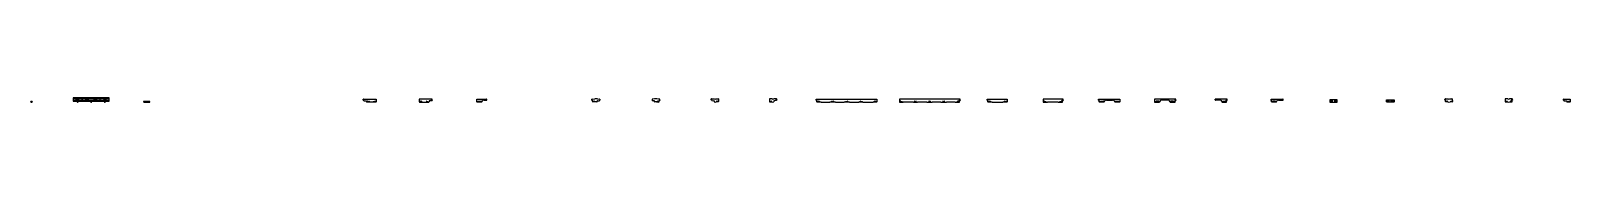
# Model space of a CAD drawing. Header units: inches. Extents: x -1146 to 223752, y 26431 to 27942.
# Drawn here: x 57522 to 108681, y 26611 to 26746 of the extents above; entities that cross this region are included whole.
import ezdxf

# ---------------------------------------------------------------- set-up
doc = ezdxf.new("R2010")
doc.units = ezdxf.units.IN
doc.header["$LTSCALE"] = 0.194989
doc.linetypes.add('CENTER', pattern=[50.8, 31.75, -6.35, 6.35, -6.35])
doc.layers.add('可见 (ISO)', color=7, linetype='Continuous', lineweight=25)
doc.layers.add('折弯线', color=1, linetype='CENTER')

msp = doc.modelspace()

# ---------------------------------------------------------------- linework, layer by layer
at = {"layer": '可见 (ISO)'}
for p, q in [((68573, 26671), (68573, 26706)), ((68578, 26711), (68592, 26711)), ((68592, 26666), (68578, 26666)), ((68593, 26711), (68592, 26711)), ((68592, 26666), (68593, 26666)), ((68593, 26711), (68998, 26711)), ((68593, 26666), (68594, 26666)), ((68593, 26655), (68593, 26665)), ((68594, 26665), (68593, 26665)), ((68594, 26666), (68594, 26665)), ((68598, 26650), (68676, 26650)), ((68681, 26645), (68681, 26616)), ((68998, 26611), (68686, 26611)), ((68716, 26631), (68716, 26636)), ((68725, 26636), (68725, 26631)), ((68756, 26631), (68756, 26636)), ((68765, 26636), (68765, 26631)), ((68918, 26631), (68918, 26636)), ((68927, 26636), (68927, 26631)), ((68958, 26631), (68958, 26636)), ((68967, 26636), (68967, 26631)), ((69003, 26706), (69003, 26616)), ((70434, 26706), (70434, 26616)), ((70843, 26711), (70439, 26711)), ((70439, 26611), (70751, 26611)), ((70469, 26636), (70469, 26631)), ((70478, 26631), (70478, 26636)), ((70509, 26636), (70509, 26631)), ((70518, 26631), (70518, 26636)), ((70671, 26636), (70671, 26631)), ((70680, 26631), (70680, 26636)), ((70711, 26636), (70711, 26631)), ((70720, 26631), (70720, 26636)), ((70756, 26645), (70756, 26616)), ((70839, 26650), (70761, 26650)), ((70843, 26711), (70844, 26711)), ((70843, 26666), (70843, 26666)), ((70843, 26666), (70843, 26665)), ((70844, 26666), (70843, 26666)), ((70843, 26665), (70844, 26665)), ((70859, 26711), (70844, 26711)), ((70844, 26666), (70859, 26666)), ((70844, 26655), (70844, 26665)), ((70864, 26671), (70864, 26706)), ((72345, 26616), (72345, 26706)), ((72350, 26711), (72654, 26711)), ((72512, 26611), (72350, 26611)), ((72405, 26638), (72485, 26638)), ((72485, 26628), (72405, 26628)), ((72516, 26614), (72535, 26653)), ((72591, 26675), (72654, 26675)), ((72654, 26711), (72655, 26711)), ((72654, 26675), (72655, 26675)), ((72655, 26711), (72669, 26711)), ((72655, 26675), (72669, 26675)), ((72670, 26711), (72669, 26711)), ((72669, 26675), (72670, 26675)), ((72675, 26680), (72675, 26706)), ((76171, 26668), (76168, 26703)), ((76173, 26709), (76187, 26710)), ((76191, 26665), (76177, 26664)), ((76188, 26710), (76187, 26710)), ((76188, 26710), (76267, 26717)), ((76191, 26665), (76192, 26665)), ((76192, 26665), (76193, 26665)), ((76196, 26615), (76192, 26664)), ((76193, 26664), (76192, 26664)), ((76193, 26665), (76193, 26664)), ((76276, 26617), (76201, 26611)), ((76210, 26632), (76210, 26637)), ((76219, 26637), (76219, 26632)), ((76250, 26635), (76250, 26640)), ((76259, 26641), (76259, 26636)), ((76342, 26622), (76345, 26651)), ((76350, 26656), (76420, 26650)), ((76351, 26717), (76425, 26710)), ((76430, 26705), (76426, 26654)), ((78167, 26705), (78171, 26654)), ((78246, 26717), (78171, 26710)), ((78246, 26656), (78176, 26650)), ((78254, 26622), (78252, 26651)), ((78320, 26617), (78395, 26611)), ((78408, 26710), (78329, 26717)), ((78338, 26641), (78337, 26636)), ((78346, 26635), (78347, 26640)), ((78378, 26637), (78377, 26632)), ((78386, 26632), (78387, 26637)), ((78400, 26615), (78405, 26664)), ((78404, 26665), (78404, 26665)), ((78404, 26665), (78404, 26664)), ((78405, 26665), (78404, 26665)), ((78404, 26664), (78405, 26664)), ((78405, 26665), (78420, 26664)), ((78408, 26710), (78409, 26710)), ((78424, 26709), (78409, 26710)), ((78425, 26668), (78428, 26703)), ((80133, 26681), (80136, 26716)), ((80152, 26674), (80137, 26675)), ((80141, 26720), (80156, 26719)), ((80151, 26663), (80152, 26673)), ((80152, 26674), (80153, 26674)), ((80153, 26673), (80152, 26673)), ((80153, 26674), (80153, 26674)), ((80153, 26674), (80153, 26673)), ((80157, 26719), (80156, 26719)), ((80156, 26658), (80225, 26652)), ((80157, 26719), (80236, 26712)), ((80230, 26646), (80227, 26617)), ((80292, 26712), (80367, 26718)), ((80375, 26619), (80301, 26612)), ((80314, 26634), (80314, 26639)), ((80323, 26639), (80323, 26634)), ((80354, 26637), (80354, 26642)), ((80363, 26643), (80363, 26638)), ((80372, 26714), (80380, 26624)), ((82074, 26714), (82067, 26624)), ((82071, 26619), (82146, 26612)), ((82155, 26712), (82080, 26718)), ((82084, 26643), (82083, 26638)), ((82092, 26637), (82093, 26642)), ((82124, 26639), (82123, 26634)), ((82132, 26634), (82133, 26639)), ((82290, 26719), (82211, 26712)), ((82217, 26646), (82219, 26617)), ((82291, 26658), (82221, 26652)), ((82290, 26719), (82291, 26719)), ((82305, 26720), (82291, 26719)), ((82294, 26674), (82293, 26674)), ((82293, 26674), (82294, 26673)), ((82295, 26674), (82294, 26674)), ((82294, 26673), (82295, 26673)), ((82295, 26674), (82309, 26675)), ((82295, 26663), (82295, 26673)), ((82314, 26681), (82311, 26716)), ((83619, 26671), (83619, 26706)), ((83624, 26711), (83639, 26711)), ((83639, 26666), (83624, 26666)), ((83640, 26711), (83639, 26711)), ((83639, 26666), (83640, 26666)), ((83639, 26616), (83639, 26665)), ((83640, 26665), (83639, 26665)), ((83640, 26711), (83786, 26711)), ((83640, 26666), (83640, 26666)), ((83640, 26666), (83640, 26665)), ((83786, 26611), (83644, 26611)), ((83675, 26631), (83675, 26636)), ((83684, 26636), (83684, 26631)), ((83715, 26631), (83715, 26636)), ((83724, 26636), (83724, 26631)), ((83786, 26711), (84076, 26711)), ((83786, 26611), (84076, 26611)), ((84076, 26711), (84262, 26711)), ((84262, 26611), (84076, 26611)), ((84145, 26631), (84145, 26636)), ((84154, 26636), (84154, 26631)), ((84185, 26631), (84185, 26636)), ((84194, 26636), (84194, 26631)), ((84262, 26711), (84548, 26711)), ((84262, 26611), (84548, 26611)), ((84548, 26711), (84727, 26711)), ((84727, 26611), (84548, 26611)), ((84615, 26631), (84615, 26636)), ((84624, 26636), (84624, 26631)), ((84655, 26631), (84655, 26636)), ((84664, 26636), (84664, 26631)), ((84727, 26711), (85038, 26711)), ((84727, 26611), (85038, 26611)), ((85038, 26711), (85170, 26711)), ((85170, 26611), (85038, 26611)), ((85085, 26631), (85085, 26636)), ((85094, 26636), (85094, 26631)), ((85125, 26631), (85125, 26636)), ((85134, 26636), (85134, 26631)), ((85170, 26711), (85515, 26711)), ((85170, 26611), (85515, 26611)), ((85515, 26711), (85634, 26711)), ((85634, 26611), (85515, 26611)), ((85555, 26631), (85555, 26636)), ((85564, 26636), (85564, 26631)), ((85595, 26631), (85595, 26636)), ((85604, 26636), (85604, 26631)), ((85639, 26706), (85639, 26616)), ((86389, 26706), (86389, 26616)), ((86513, 26711), (86394, 26711)), ((86394, 26611), (86513, 26611)), ((86425, 26636), (86425, 26631)), ((86434, 26631), (86434, 26636)), ((86465, 26636), (86465, 26631)), ((86474, 26631), (86474, 26636)), ((86859, 26711), (86513, 26711)), ((86859, 26611), (86513, 26611)), ((86991, 26711), (86859, 26711)), ((86859, 26611), (86991, 26611)), ((86895, 26636), (86895, 26631)), ((86904, 26631), (86904, 26636)), ((86935, 26636), (86935, 26631)), ((86944, 26631), (86944, 26636)), ((87302, 26711), (86991, 26711)), ((87302, 26611), (86991, 26611)), ((87481, 26711), (87302, 26711)), ((87302, 26611), (87481, 26611)), ((87365, 26636), (87365, 26631)), ((87374, 26631), (87374, 26636)), ((87405, 26636), (87405, 26631)), ((87414, 26631), (87414, 26636)), ((87767, 26711), (87481, 26711)), ((87767, 26611), (87481, 26611)), ((87953, 26711), (87767, 26711)), ((87767, 26611), (87953, 26611)), ((87835, 26636), (87835, 26631)), ((87844, 26631), (87844, 26636)), ((87875, 26636), (87875, 26631)), ((87884, 26631), (87884, 26636)), ((88243, 26711), (87953, 26711)), ((88243, 26611), (87953, 26611)), ((88389, 26711), (88243, 26711)), ((88243, 26611), (88384, 26611)), ((88305, 26636), (88305, 26631)), ((88314, 26631), (88314, 26636)), ((88345, 26636), (88345, 26631)), ((88354, 26631), (88354, 26636)), ((88389, 26666), (88388, 26666)), ((88388, 26666), (88388, 26665)), ((88388, 26665), (88389, 26665)), ((88389, 26711), (88390, 26711)), ((88390, 26666), (88389, 26666)), ((88389, 26616), (88389, 26665)), ((88404, 26711), (88390, 26711)), ((88390, 26666), (88404, 26666)), ((88409, 26671), (88409, 26706)), ((89303, 26671), (89303, 26706)), ((89308, 26711), (89322, 26711)), ((89322, 26666), (89308, 26666)), ((89323, 26711), (89322, 26711)), ((89322, 26666), (89323, 26666)), ((89323, 26711), (89471, 26711)), ((89323, 26666), (89324, 26666)), ((89323, 26616), (89323, 26665)), ((89324, 26665), (89323, 26665)), ((89324, 26666), (89324, 26665)), ((89471, 26611), (89328, 26611)), ((89358, 26631), (89358, 26636)), ((89367, 26636), (89367, 26631)), ((89398, 26631), (89398, 26636)), ((89407, 26636), (89407, 26631)), ((89471, 26711), (89821, 26711)), ((89471, 26611), (89821, 26611)), ((89821, 26711), (89965, 26711)), ((89965, 26611), (89821, 26611)), ((89885, 26631), (89885, 26636)), ((89894, 26636), (89894, 26631)), ((89925, 26631), (89925, 26636)), ((89934, 26636), (89934, 26631)), ((89970, 26706), (89970, 26616)), ((91164, 26706), (91164, 26616)), ((91313, 26711), (91169, 26711)), ((91169, 26611), (91313, 26611)), ((91199, 26636), (91199, 26631)), ((91208, 26631), (91208, 26636)), ((91239, 26636), (91239, 26631)), ((91248, 26631), (91248, 26636)), ((91663, 26711), (91313, 26711)), ((91663, 26611), (91313, 26611)), ((91810, 26711), (91663, 26711)), ((91663, 26611), (91806, 26611)), ((91726, 26636), (91726, 26631)), ((91735, 26631), (91735, 26636)), ((91766, 26636), (91766, 26631)), ((91775, 26631), (91775, 26636)), ((91810, 26711), (91811, 26711)), ((91810, 26666), (91810, 26666)), ((91810, 26666), (91810, 26665)), ((91811, 26666), (91810, 26666)), ((91810, 26665), (91811, 26665)), ((91826, 26711), (91811, 26711)), ((91811, 26666), (91826, 26666)), ((91811, 26616), (91811, 26665)), ((91831, 26671), (91831, 26706)), ((93002, 26671), (93002, 26706)), ((93007, 26711), (93022, 26711)), ((93022, 26666), (93007, 26666)), ((93023, 26711), (93022, 26711)), ((93022, 26666), (93023, 26666)), ((93022, 26616), (93022, 26665)), ((93023, 26665), (93022, 26665)), ((93023, 26711), (93709, 26711)), ((93023, 26666), (93023, 26666)), ((93023, 26666), (93023, 26665)), ((93189, 26611), (93027, 26611)), ((93082, 26638), (93162, 26638)), ((93162, 26628), (93082, 26628)), ((93194, 26614), (93212, 26653)), ((93268, 26675), (93468, 26675)), ((93524, 26653), (93543, 26614)), ((93709, 26611), (93548, 26611)), ((93574, 26638), (93654, 26638)), ((93654, 26628), (93574, 26628)), ((93714, 26706), (93714, 26616)), ((94863, 26706), (94863, 26616)), ((95555, 26711), (94868, 26711)), ((94868, 26611), (95030, 26611)), ((95003, 26638), (94923, 26638)), ((94923, 26628), (95003, 26628)), ((95053, 26653), (95035, 26614)), ((95309, 26675), (95109, 26675)), ((95384, 26614), (95365, 26653)), ((95389, 26611), (95550, 26611)), ((95495, 26638), (95415, 26638)), ((95415, 26628), (95495, 26628)), ((95555, 26666), (95554, 26666)), ((95554, 26666), (95554, 26665)), ((95554, 26665), (95555, 26665)), ((95555, 26711), (95556, 26711)), ((95556, 26666), (95555, 26666)), ((95555, 26616), (95555, 26665)), ((95570, 26711), (95556, 26711)), ((95556, 26666), (95570, 26666)), ((95575, 26671), (95575, 26706)), ((96883, 26680), (96883, 26706)), ((97263, 26711), (96888, 26711)), ((97032, 26675), (96888, 26675)), ((97107, 26614), (97088, 26653)), ((97111, 26611), (97258, 26611)), ((97138, 26638), (97218, 26638)), ((97218, 26628), (97138, 26628)), ((97262, 26665), (97262, 26666)), ((97262, 26666), (97263, 26666)), ((97263, 26665), (97262, 26665)), ((97263, 26711), (97273, 26711)), ((97263, 26711), (97263, 26711)), ((97263, 26666), (97273, 26666)), ((97263, 26666), (97263, 26666)), ((97263, 26616), (97263, 26665)), ((97273, 26711), (97273, 26711)), ((97273, 26666), (97273, 26666)), ((97278, 26671), (97278, 26706)), ((98744, 26671), (98744, 26706)), ((98759, 26711), (98749, 26711)), ((98749, 26711), (98749, 26711)), ((98749, 26666), (98749, 26666)), ((98759, 26666), (98749, 26666)), ((98759, 26711), (99134, 26711)), ((98759, 26711), (98759, 26711)), ((98760, 26666), (98759, 26666)), ((98759, 26666), (98759, 26666)), ((98759, 26616), (98759, 26665)), ((98759, 26665), (98760, 26665)), ((98760, 26665), (98760, 26666)), ((98911, 26611), (98764, 26611)), ((98884, 26638), (98804, 26638)), ((98804, 26628), (98884, 26628)), ((98915, 26614), (98934, 26653)), ((98990, 26675), (99134, 26675)), ((99139, 26680), (99139, 26706)), ((104518, 26681), (104521, 26716)), ((104537, 26674), (104522, 26675)), ((104526, 26720), (104541, 26719)), ((104533, 26624), (104537, 26673)), ((104537, 26674), (104538, 26674)), ((104538, 26673), (104537, 26673)), ((104612, 26612), (104537, 26619)), ((104538, 26674), (104538, 26674)), ((104538, 26674), (104538, 26673)), ((104542, 26719), (104541, 26719)), ((104542, 26719), (104621, 26712)), ((104550, 26638), (104550, 26643)), ((104559, 26642), (104559, 26637)), ((104589, 26634), (104590, 26639)), ((104599, 26639), (104598, 26634)), ((104677, 26712), (104752, 26718)), ((104760, 26619), (104686, 26612)), ((104699, 26634), (104699, 26639)), ((104708, 26639), (104708, 26634)), ((104739, 26637), (104739, 26642)), ((104748, 26643), (104748, 26638)), ((104757, 26714), (104765, 26624)), ((106524, 26714), (106516, 26624)), ((106520, 26619), (106595, 26612)), ((106604, 26712), (106529, 26718)), ((106533, 26643), (106533, 26638)), ((106542, 26637), (106542, 26642)), ((106573, 26639), (106572, 26634)), ((106581, 26634), (106582, 26639)), ((106739, 26719), (106660, 26712)), ((106669, 26612), (106744, 26619)), ((106682, 26639), (106682, 26634)), ((106691, 26634), (106691, 26639)), ((106722, 26642), (106722, 26637)), ((106731, 26638), (106731, 26643)), ((106739, 26719), (106740, 26719)), ((106755, 26720), (106740, 26719)), ((106743, 26674), (106743, 26674)), ((106743, 26674), (106743, 26673)), ((106744, 26674), (106743, 26674)), ((106743, 26673), (106744, 26673)), ((106744, 26674), (106759, 26675)), ((106748, 26624), (106744, 26673)), ((106763, 26681), (106760, 26716)), ((108461, 26671), (108461, 26706)), ((108466, 26711), (108480, 26711)), ((108480, 26666), (108466, 26666)), ((108481, 26711), (108480, 26711)), ((108480, 26666), (108481, 26666)), ((108481, 26711), (108676, 26711)), ((108481, 26666), (108482, 26666)), ((108481, 26655), (108481, 26665)), ((108482, 26665), (108481, 26665)), ((108482, 26666), (108482, 26665)), ((108486, 26650), (108564, 26650)), ((108569, 26645), (108569, 26616)), ((108676, 26611), (108574, 26611)), ((108596, 26631), (108596, 26636)), ((108605, 26636), (108605, 26631)), ((108636, 26631), (108636, 26636)), ((108645, 26636), (108645, 26631)), ((108681, 26706), (108681, 26616))]:
    msp.add_line(p, q, dxfattribs=at)
for points in [[(57522, 26616, 0.414214), (57527, 26611), (57566, 26611, 0.414214), (57571, 26616), (57571, 26626, 0.414214), (57566, 26631), (57527, 26631, 0.414214), (57522, 26626)], [(58930, 26646, 0.414214), (58940, 26636), (59050, 26636, -0.414214), (59060, 26626), (59060, 26621, 0.414214), (59070, 26611), (59090, 26611, 0.414214), (59100, 26621), (59100, 26626, -0.414214), (59110, 26636), (59500, 26636, -0.414214), (59510, 26626), (59510, 26621, 0.414214), (59520, 26611), (59540, 26611, 0.414214), (59550, 26621), (59550, 26626, -0.414214), (59560, 26636), (59950, 26636, -0.414214), (59960, 26626), (59960, 26621, 0.414214), (59970, 26611), (59990, 26611, 0.414214), (60000, 26621), (60000, 26626, -0.414214), (60010, 26636), (60120, 26636, 0.414214), (60130, 26646), (60130, 26746), (58930, 26746)], [(61273, 26616, 0.414214), (61278, 26611), (61474, 26611, 0.414214), (61479, 26616), (61479, 26626, 0.414214), (61474, 26631), (61278, 26631, 0.414214), (61273, 26626)], [(100694, 26616, 0.414214), (100699, 26611), (100936, 26611, 0.414214), (100941, 26616), (100941, 26684, 0.414214), (100936, 26689), (100699, 26689, 0.414214), (100694, 26684)], [(102827, 26616, -0.414214), (102822, 26611), (102585, 26611, -0.414214), (102580, 26616), (102580, 26684, -0.414214), (102585, 26689), (102822, 26689, -0.414214), (102827, 26684)]]:
    msp.add_lwpolyline(points, format="xyb", close=True, dxfattribs=at)
for points in [[(68578, 26711), (68577, 26711), (68577, 26711), (68576, 26710), (68576, 26710), (68575, 26710), (68575, 26710), (68575, 26710), (68574, 26709), (68574, 26709), (68574, 26708), (68573, 26708), (68573, 26708), (68573, 26707), (68573, 26707), (68573, 26706), (68573, 26706)], [(68573, 26671), (68573, 26670), (68573, 26670), (68573, 26669), (68573, 26669), (68573, 26668), (68574, 26668), (68574, 26668), (68574, 26667), (68575, 26667), (68575, 26667), (68575, 26666), (68576, 26666), (68576, 26666), (68577, 26666), (68577, 26666), (68578, 26666)], [(70859, 26711), (70859, 26711), (70860, 26711), (70860, 26710), (70861, 26710), (70861, 26710), (70862, 26710), (70862, 26710), (70862, 26709), (70863, 26709), (70863, 26708), (70863, 26708), (70863, 26708), (70864, 26707), (70864, 26707), (70864, 26706), (70864, 26706)], [(70864, 26671), (70864, 26670), (70864, 26670), (70864, 26669), (70863, 26669), (70863, 26668), (70863, 26668), (70863, 26668), (70862, 26667), (70862, 26667), (70862, 26667), (70861, 26666), (70861, 26666), (70860, 26666), (70860, 26666), (70859, 26666), (70859, 26666)], [(72675, 26706), (72675, 26706), (72675, 26707), (72675, 26707), (72674, 26708), (72674, 26708), (72674, 26708), (72674, 26709), (72673, 26709), (72673, 26710), (72673, 26710), (72672, 26710), (72672, 26710), (72671, 26710), (72671, 26711), (72670, 26711), (72670, 26711)], [(72670, 26675), (72670, 26675), (72671, 26675), (72671, 26675), (72672, 26675), (72672, 26675), (72673, 26676), (72673, 26676), (72673, 26676), (72674, 26677), (72674, 26677), (72674, 26677), (72674, 26678), (72675, 26678), (72675, 26679), (72675, 26679), (72675, 26680)], [(76173, 26709), (76172, 26709), (76172, 26708), (76171, 26708), (76171, 26708), (76171, 26708), (76170, 26708), (76170, 26707), (76169, 26707), (76169, 26706), (76169, 26706), (76169, 26706), (76169, 26705), (76168, 26705), (76168, 26704), (76168, 26704), (76168, 26703)], [(76171, 26668), (76171, 26668), (76172, 26667), (76172, 26667), (76172, 26666), (76172, 26666), (76172, 26666), (76173, 26665), (76173, 26665), (76174, 26665), (76174, 26664), (76174, 26664), (76175, 26664), (76175, 26664), (76176, 26664), (76176, 26664), (76177, 26664)], [(78425, 26668), (78425, 26668), (78425, 26667), (78425, 26667), (78425, 26666), (78424, 26666), (78424, 26666), (78424, 26665), (78423, 26665), (78423, 26665), (78423, 26664), (78422, 26664), (78422, 26664), (78421, 26664), (78421, 26664), (78420, 26664), (78420, 26664)], [(78424, 26709), (78424, 26709), (78425, 26708), (78425, 26708), (78426, 26708), (78426, 26708), (78426, 26708), (78427, 26707), (78427, 26707), (78427, 26706), (78428, 26706), (78428, 26706), (78428, 26705), (78428, 26705), (78428, 26704), (78428, 26704), (78428, 26703)], [(80133, 26681), (80133, 26680), (80133, 26680), (80133, 26679), (80133, 26679), (80133, 26678), (80133, 26678), (80133, 26678), (80134, 26677), (80134, 26677), (80134, 26676), (80135, 26676), (80135, 26676), (80136, 26676), (80136, 26676), (80137, 26675), (80137, 26675)], [(80141, 26720), (80141, 26720), (80140, 26720), (80140, 26720), (80139, 26720), (80139, 26720), (80138, 26720), (80138, 26719), (80137, 26719), (80137, 26719), (80137, 26718), (80136, 26718), (80136, 26718), (80136, 26717), (80136, 26717), (80136, 26716), (80136, 26716)], [(82305, 26720), (82306, 26720), (82306, 26720), (82307, 26720), (82307, 26720), (82308, 26720), (82308, 26720), (82309, 26719), (82309, 26719), (82309, 26719), (82310, 26718), (82310, 26718), (82310, 26718), (82311, 26717), (82311, 26717), (82311, 26716), (82311, 26716)], [(82314, 26681), (82314, 26680), (82314, 26680), (82314, 26679), (82314, 26679), (82314, 26678), (82313, 26678), (82313, 26678), (82313, 26677), (82312, 26677), (82312, 26676), (82312, 26676), (82311, 26676), (82311, 26676), (82310, 26676), (82310, 26675), (82309, 26675)], [(83624, 26711), (83624, 26711), (83623, 26711), (83623, 26710), (83622, 26710), (83622, 26710), (83622, 26710), (83621, 26710), (83621, 26709), (83620, 26709), (83620, 26708), (83620, 26708), (83620, 26708), (83620, 26707), (83619, 26707), (83619, 26706), (83619, 26706)], [(83619, 26671), (83619, 26670), (83619, 26670), (83620, 26669), (83620, 26669), (83620, 26668), (83620, 26668), (83620, 26668), (83621, 26667), (83621, 26667), (83622, 26667), (83622, 26666), (83622, 26666), (83623, 26666), (83623, 26666), (83624, 26666), (83624, 26666)], [(88404, 26711), (88405, 26711), (88405, 26711), (88406, 26710), (88406, 26710), (88407, 26710), (88407, 26710), (88408, 26710), (88408, 26709), (88408, 26709), (88409, 26708), (88409, 26708), (88409, 26708), (88409, 26707), (88409, 26707), (88409, 26706), (88409, 26706)], [(88409, 26671), (88409, 26670), (88409, 26670), (88409, 26669), (88409, 26669), (88409, 26668), (88409, 26668), (88408, 26668), (88408, 26667), (88408, 26667), (88407, 26667), (88407, 26666), (88406, 26666), (88406, 26666), (88405, 26666), (88405, 26666), (88404, 26666)], [(89308, 26711), (89307, 26711), (89307, 26711), (89306, 26710), (89306, 26710), (89306, 26710), (89305, 26710), (89305, 26710), (89304, 26709), (89304, 26709), (89304, 26708), (89303, 26708), (89303, 26708), (89303, 26707), (89303, 26707), (89303, 26706), (89303, 26706)], [(89303, 26671), (89303, 26670), (89303, 26670), (89303, 26669), (89303, 26669), (89303, 26668), (89304, 26668), (89304, 26668), (89304, 26667), (89305, 26667), (89305, 26667), (89306, 26666), (89306, 26666), (89306, 26666), (89307, 26666), (89307, 26666), (89308, 26666)], [(91826, 26711), (91826, 26711), (91827, 26711), (91827, 26710), (91828, 26710), (91828, 26710), (91829, 26710), (91829, 26710), (91829, 26709), (91830, 26709), (91830, 26708), (91830, 26708), (91831, 26708), (91831, 26707), (91831, 26707), (91831, 26706), (91831, 26706)], [(91831, 26671), (91831, 26670), (91831, 26670), (91831, 26669), (91831, 26669), (91830, 26668), (91830, 26668), (91830, 26668), (91829, 26667), (91829, 26667), (91829, 26667), (91828, 26666), (91828, 26666), (91827, 26666), (91827, 26666), (91826, 26666), (91826, 26666)], [(93007, 26711), (93007, 26711), (93006, 26711), (93006, 26710), (93006, 26710), (93005, 26710), (93005, 26710), (93004, 26710), (93004, 26709), (93004, 26709), (93003, 26708), (93003, 26708), (93003, 26708), (93003, 26707), (93003, 26707), (93002, 26706), (93002, 26706)], [(93002, 26671), (93002, 26670), (93003, 26670), (93003, 26669), (93003, 26669), (93003, 26668), (93003, 26668), (93004, 26668), (93004, 26667), (93004, 26667), (93005, 26667), (93005, 26666), (93006, 26666), (93006, 26666), (93006, 26666), (93007, 26666), (93007, 26666)], [(95570, 26711), (95571, 26711), (95571, 26711), (95572, 26710), (95572, 26710), (95573, 26710), (95573, 26710), (95574, 26710), (95574, 26709), (95574, 26709), (95575, 26708), (95575, 26708), (95575, 26708), (95575, 26707), (95575, 26707), (95575, 26706), (95575, 26706)], [(95575, 26671), (95575, 26670), (95575, 26670), (95575, 26669), (95575, 26669), (95575, 26668), (95575, 26668), (95574, 26668), (95574, 26667), (95574, 26667), (95573, 26667), (95573, 26666), (95572, 26666), (95572, 26666), (95571, 26666), (95571, 26666), (95570, 26666)], [(97278, 26706), (97278, 26706), (97278, 26707), (97278, 26707), (97278, 26708), (97277, 26708), (97277, 26708), (97277, 26709), (97277, 26709), (97276, 26710), (97276, 26710), (97275, 26710), (97275, 26710), (97274, 26710), (97274, 26711), (97274, 26711), (97273, 26711)], [(97273, 26666), (97274, 26666), (97274, 26666), (97274, 26666), (97275, 26666), (97275, 26666), (97276, 26667), (97276, 26667), (97277, 26667), (97277, 26668), (97277, 26668), (97277, 26668), (97278, 26669), (97278, 26669), (97278, 26670), (97278, 26670), (97278, 26671)], [(98744, 26706), (98744, 26706), (98744, 26707), (98744, 26707), (98744, 26708), (98745, 26708), (98745, 26708), (98745, 26709), (98746, 26709), (98746, 26710), (98746, 26710), (98747, 26710), (98747, 26710), (98748, 26710), (98748, 26711), (98749, 26711), (98749, 26711)], [(98749, 26666), (98749, 26666), (98748, 26666), (98748, 26666), (98747, 26666), (98747, 26666), (98746, 26667), (98746, 26667), (98746, 26667), (98745, 26668), (98745, 26668), (98745, 26668), (98744, 26669), (98744, 26669), (98744, 26670), (98744, 26670), (98744, 26671)], [(104518, 26681), (104518, 26680), (104518, 26680), (104518, 26679), (104518, 26679), (104518, 26678), (104518, 26678), (104519, 26678), (104519, 26677), (104519, 26677), (104520, 26676), (104520, 26676), (104520, 26676), (104521, 26676), (104521, 26676), (104522, 26675), (104522, 26675)], [(104526, 26720), (104526, 26720), (104525, 26720), (104525, 26720), (104524, 26720), (104524, 26720), (104523, 26720), (104523, 26719), (104522, 26719), (104522, 26719), (104522, 26718), (104522, 26718), (104521, 26718), (104521, 26717), (104521, 26717), (104521, 26716), (104521, 26716)], [(106755, 26720), (106755, 26720), (106756, 26720), (106756, 26720), (106757, 26720), (106757, 26720), (106758, 26720), (106758, 26719), (106758, 26719), (106759, 26719), (106759, 26718), (106759, 26718), (106760, 26718), (106760, 26717), (106760, 26717), (106760, 26716), (106760, 26716)], [(106763, 26681), (106763, 26680), (106763, 26680), (106763, 26679), (106763, 26679), (106763, 26678), (106763, 26678), (106762, 26678), (106762, 26677), (106762, 26677), (106761, 26676), (106761, 26676), (106761, 26676), (106760, 26676), (106760, 26676), (106759, 26675), (106759, 26675)], [(108466, 26711), (108465, 26711), (108465, 26711), (108464, 26710), (108464, 26710), (108463, 26710), (108463, 26710), (108462, 26710), (108462, 26709), (108462, 26709), (108461, 26708), (108461, 26708), (108461, 26708), (108461, 26707), (108461, 26707), (108461, 26706), (108461, 26706)], [(108461, 26671), (108461, 26670), (108461, 26670), (108461, 26669), (108461, 26669), (108461, 26668), (108461, 26668), (108462, 26668), (108462, 26667), (108462, 26667), (108463, 26667), (108463, 26666), (108464, 26666), (108464, 26666), (108465, 26666), (108465, 26666), (108466, 26666)]]:
    msp.add_lwpolyline(points, dxfattribs=at)
for centre, radius in [((57530, 26621), 3.25), ((57563, 26621), 3.25), ((59030, 26687), 3.25), ((59030, 26671), 3.25), ((59043, 26706), 8.5), ((59068, 26706), 8.5), ((59080, 26621), 5.5), ((59093, 26706), 8.5), ((59118, 26706), 8.5), ((59230, 26687), 3.25), ((59230, 26671), 3.25), ((59343, 26706), 8.5), ((59368, 26706), 8.5), ((59393, 26706), 8.5), ((59418, 26706), 8.5), ((59430, 26687), 3.25), ((59430, 26671), 3.25), ((59530, 26621), 5.5), ((59630, 26687), 3.25), ((59630, 26671), 3.25), ((59643, 26706), 8.5), ((59668, 26706), 8.5), ((59693, 26706), 8.5), ((59718, 26706), 8.5), ((59830, 26687), 3.25), ((59830, 26671), 3.25), ((59943, 26706), 8.5), ((59968, 26706), 8.5), ((59980, 26621), 5.5), ((59993, 26706), 8.5), ((60018, 26706), 8.5), ((60030, 26687), 3.25), ((60030, 26671), 3.25), ((61283, 26621), 3.25), ((61345, 26621), 2.75), ((61371, 26621), 2.75), ((61381, 26621), 2.75), ((61407, 26621), 2.75), ((61469, 26621), 3.25), ((72380, 26633), 4.5), ((72510, 26633), 4.5), ((93057, 26633), 4.5), ((93187, 26633), 4.5), ((93549, 26633), 4.5), ((93679, 26633), 4.5), ((94898, 26633), 4.5), ((95028, 26633), 4.5), ((95390, 26633), 4.5), ((95520, 26633), 4.5), ((97113, 26633), 4.5), ((97243, 26633), 4.5), ((98779, 26633), 4.5), ((98909, 26633), 4.5), ((100718, 26670), 4.5), ((100926, 26670), 4.5), ((100926, 26630), 4.5), ((102595, 26670), 4.5), ((102595, 26630), 4.5), ((102803, 26670), 4.5)]:
    msp.add_circle(centre, radius, dxfattribs=at)
for centre, radius, start, end in [((68598, 26655), 5, 180, -90), ((68676, 26645), 5, 0, 90), ((68686, 26616), 5, 180, -90), ((68721, 26636), 4.5, 0, 180), ((68721, 26631), 4.5, 180, 0), ((68761, 26636), 4.5, 0, 180), ((68761, 26631), 4.5, 180, 0), ((68923, 26636), 4.5, 0, 180), ((68923, 26631), 4.5, 180, 0), ((68963, 26636), 4.5, 0, 180), ((68963, 26631), 4.5, 180, 0), ((68998, 26706), 5, 0, 90), ((68998, 26616), 5, -90, 0), ((70439, 26706), 5, 90, 180), ((70439, 26616), 5, 180, -90), ((70474, 26636), 4.5, 0, 180), ((70474, 26631), 4.5, 180, 0), ((70514, 26636), 4.5, 0, 180), ((70514, 26631), 4.5, 180, 0), ((70676, 26636), 4.5, 0, 180), ((70676, 26631), 4.5, 180, 0), ((70716, 26636), 4.5, 0, 180), ((70716, 26631), 4.5, 180, 0), ((70751, 26616), 5, -90, 0), ((70761, 26645), 5, 90, 180), ((70839, 26655), 5, -90, 0), ((72350, 26706), 5, 90, 180), ((72350, 26616), 5, 180, -90), ((72405, 26633), 5, 90, -90), ((72485, 26633), 5, -90, 90), ((72512, 26616), 5, -90, -25.1442), ((72591, 26591), 84, 90, 131.8103), ((76201, 26616), 5, -175, -85), ((76214, 26637), 4.5, 5, -175), ((76215, 26632), 4.5, -175, 5), ((76254, 26640), 4.5, 5, -175), ((76255, 26635), 4.5, -175, 5), ((76309, 26241), 478, 85, 95), ((76309, 26241), 378, 85.749, 95), ((76337, 26623), 5, -94.251, -5), ((76350, 26651), 5, 85, 175), ((76421, 26655), 5, -95, -5), ((76425, 26705), 5, -5, 85), ((78172, 26705), 5, 95, -175), ((78176, 26655), 5, -175, -85), ((78287, 26241), 478, 85, 95), ((78247, 26651), 5, 5, 95), ((78259, 26623), 5, -175, -85.749), ((78287, 26241), 378, 85, 94.251), ((78342, 26635), 4.5, 175, -5), ((78342, 26640), 4.5, -5, 175), ((78382, 26632), 4.5, 175, -5), ((78382, 26637), 4.5, -5, 175), ((78395, 26616), 5, -95, -5), ((80156, 26663), 5, 175, -95), ((80225, 26647), 5, -5, 85), ((80232, 26617), 5, 175, -94.3138), ((80264, 27033), 422, -94.3138, -85), ((80264, 27033), 322, -95, -85), ((80318, 26639), 4.5, 5, -175), ((80319, 26634), 4.5, -175, 5), ((80358, 26642), 4.5, 5, -175), ((80359, 26637), 4.5, -175, 5), ((80367, 26713), 5, 5, 95), ((80375, 26624), 5, -85, 5), ((82072, 26624), 5, 175, -95), ((82079, 26713), 5, 85, 175), ((82088, 26637), 4.5, 175, -5), ((82088, 26642), 4.5, -5, 175), ((82128, 26634), 4.5, 175, -5), ((82128, 26639), 4.5, -5, 175), ((82183, 27033), 422, -95, -85.6862), ((82183, 27033), 322, -95, -85), ((82214, 26617), 5, -85.6862, 5), ((82222, 26647), 5, 95, -175), ((82290, 26663), 5, -85, 5), ((83644, 26616), 5, 180, -90), ((83679, 26636), 4.5, 0, 180), ((83679, 26631), 4.5, 180, 0), ((83719, 26636), 4.5, 0, 180), ((83719, 26631), 4.5, 180, 0), ((84149, 26636), 4.5, 0, 180), ((84149, 26631), 4.5, 180, 0), ((84189, 26636), 4.5, 0, 180), ((84189, 26631), 4.5, 180, 0), ((84619, 26636), 4.5, 0, 180), ((84619, 26631), 4.5, 180, 0), ((84659, 26636), 4.5, 0, 180), ((84659, 26631), 4.5, 180, 0), ((85089, 26636), 4.5, 0, 180), ((85089, 26631), 4.5, 180, 0), ((85129, 26636), 4.5, 0, 180), ((85129, 26631), 4.5, 180, 0), ((85559, 26636), 4.5, 0, 180), ((85559, 26631), 4.5, 180, 0), ((85599, 26636), 4.5, 0, 180), ((85599, 26631), 4.5, 180, 0), ((85634, 26706), 5, 0, 90), ((85634, 26616), 5, -90, 0), ((86394, 26706), 5, 90, 180), ((86394, 26616), 5, 180, -90), ((86429, 26636), 4.5, 0, 180), ((86429, 26631), 4.5, 180, 0), ((86469, 26636), 4.5, 0, 180), ((86469, 26631), 4.5, 180, 0), ((86899, 26636), 4.5, 0, 180), ((86899, 26631), 4.5, 180, 0), ((86939, 26636), 4.5, 0, 180), ((86939, 26631), 4.5, 180, 0), ((87369, 26636), 4.5, 0, 180), ((87369, 26631), 4.5, 180, 0), ((87409, 26636), 4.5, 0, 180), ((87409, 26631), 4.5, 180, 0), ((87839, 26636), 4.5, 0, 180), ((87839, 26631), 4.5, 180, 0), ((87879, 26636), 4.5, 0, 180), ((87879, 26631), 4.5, 180, 0), ((88309, 26636), 4.5, 0, 180), ((88309, 26631), 4.5, 180, 0), ((88349, 26636), 4.5, 0, 180), ((88349, 26631), 4.5, 180, 0), ((88384, 26616), 5, -90, 0), ((89328, 26616), 5, 180, -90), ((89363, 26636), 4.5, 0, 180), ((89363, 26631), 4.5, 180, 0), ((89403, 26636), 4.5, 0, 180), ((89403, 26631), 4.5, 180, 0), ((89890, 26636), 4.5, 0, 180), ((89890, 26631), 4.5, 180, 0), ((89930, 26636), 4.5, 0, 180), ((89930, 26631), 4.5, 180, 0), ((89965, 26706), 5, 0, 90), ((89965, 26616), 5, -90, 0), ((91169, 26706), 5, 90, 180), ((91169, 26616), 5, 180, -90), ((91204, 26636), 4.5, 0, 180), ((91204, 26631), 4.5, 180, 0), ((91244, 26636), 4.5, 0, 180), ((91244, 26631), 4.5, 180, 0), ((91731, 26636), 4.5, 0, 180), ((91731, 26631), 4.5, 180, 0), ((91771, 26636), 4.5, 0, 180), ((91771, 26631), 4.5, 180, 0), ((91806, 26616), 5, -90, 0), ((93027, 26616), 5, 180, -90), ((93082, 26633), 5, 90, -90), ((93162, 26633), 5, -90, 90), ((93189, 26616), 5, -90, -25.1442), ((93268, 26591), 84, 90, 131.8103), ((93468, 26591), 84, 48.1897, 90), ((93548, 26616), 5, -154.8558, -90), ((93574, 26633), 5, 90, -90), ((93654, 26633), 5, -90, 90), ((93709, 26706), 5, 0, 90), ((93709, 26616), 5, -90, 0), ((94868, 26706), 5, 90, 180), ((94868, 26616), 5, 180, -90), ((94923, 26633), 5, 90, -90), ((95003, 26633), 5, -90, 90), ((95030, 26616), 5, -90, -25.1442), ((95109, 26591), 84, 90, 131.8103), ((95309, 26591), 84, 48.1897, 90), ((95389, 26616), 5, -154.8558, -90), ((95415, 26633), 5, 90, -90), ((95495, 26633), 5, -90, 90), ((95550, 26616), 5, -90, 0), ((96888, 26706), 5, 90, 180), ((96888, 26680), 5, 180, -90), ((97032, 26591), 84, 48.1897, 90), ((97111, 26616), 5, -154.8558, -90), ((97138, 26633), 5, 90, -90), ((97218, 26633), 5, -90, 90), ((97258, 26616), 5, -90, 0), ((98764, 26616), 5, 180, -90), ((98804, 26633), 5, 90, -90), ((98884, 26633), 5, -90, 90), ((98911, 26616), 5, -90, -25.1442), ((98990, 26591), 84, 90, 131.8103), ((99134, 26706), 5, 0, 90), ((99134, 26680), 5, -90, 0), ((100703, 26633), 4.5, 67.5, -112.5), ((100718, 26670), 44.5, -112.5, -67.5), ((100718, 26670), 35.5, -112.5, -67.5), ((100734, 26633), 4.5, -67.5, 112.5), ((102787, 26633), 4.5, 67.5, -112.5), ((102803, 26670), 44.5, -112.5, -67.5), ((102803, 26670), 35.5, -112.5, -67.5), ((102818, 26633), 4.5, -67.5, 112.5), ((104538, 26624), 5, 175, -95), ((104554, 26642), 4.5, -5, 175), ((104554, 26637), 4.5, 175, -5), ((104594, 26634), 4.5, 175, -5), ((104594, 26639), 4.5, -5, 175), ((104649, 27033), 422, -95, -85), ((104649, 27033), 322, -95, -85), ((104703, 26639), 4.5, 5, -175), ((104704, 26634), 4.5, -175, 5), ((104743, 26642), 4.5, 5, -175), ((104744, 26637), 4.5, -175, 5), ((104752, 26713), 5, 5, 95), ((104760, 26624), 5, -85, 5), ((106521, 26624), 5, 175, -95), ((106529, 26713), 5, 85, 175), ((106538, 26642), 4.5, -5, 175), ((106537, 26637), 4.5, 175, -5), ((106577, 26634), 4.5, 175, -5), ((106577, 26639), 4.5, -5, 175), ((106632, 27033), 422, -95, -85), ((106632, 27033), 322, -95, -85), ((106687, 26639), 4.5, 5, -175), ((106687, 26634), 4.5, -175, 5), ((106726, 26642), 4.5, 5, -175), ((106727, 26637), 4.5, -175, 5), ((106743, 26624), 5, -85, 5), ((108486, 26655), 5, 180, -90), ((108564, 26645), 5, 0, 90), ((108574, 26616), 5, 180, -90), ((108601, 26636), 4.5, 0, 180), ((108601, 26631), 4.5, 180, 0), ((108641, 26636), 4.5, 0, 180), ((108641, 26631), 4.5, 180, 0), ((108676, 26706), 5, 0, 90), ((108676, 26616), 5, -90, 0)]:
    msp.add_arc(centre, radius, start, end, dxfattribs=at)
at = {"layer": '折弯线', "color": 5, "linetype": 'CENTER'}
for points in [[(57539, 26611), (57539, 26631)], [(57542, 26611), (57542, 26631)], [(57551, 26611), (57551, 26631)], [(57554, 26611), (57554, 26631)], [(58930, 26726), (60130, 26726)], [(58930, 26721), (60130, 26721)], [(58930, 26661), (60130, 26661)], [(58930, 26656), (60130, 26656)], [(61292, 26611), (61292, 26631)], [(61295, 26611), (61295, 26631)], [(61311, 26611), (61311, 26631)], [(61314, 26611), (61314, 26631)], [(61438, 26611), (61438, 26631)], [(61441, 26611), (61441, 26631)], [(61457, 26611), (61457, 26631)], [(61460, 26611), (61460, 26631)], [(100856, 26611), (100856, 26689)], [(100861, 26611), (100861, 26689)], [(100891, 26611), (100891, 26689)], [(100896, 26611), (100896, 26689)], [(102625, 26611), (102625, 26689)], [(102630, 26611), (102630, 26689)], [(102660, 26611), (102660, 26689)], [(102665, 26611), (102665, 26689)]]:
    msp.add_lwpolyline(points, dxfattribs=at)
at = {"layer": '折弯线', "color": 1, "linetype": 'CENTER', "ltscale": 0.5}
for points in [[(57540, 26611), (57540, 26631)], [(57552, 26611), (57552, 26631)], [(58930, 26723), (60130, 26723)], [(58930, 26658), (60130, 26658)], [(61294, 26611), (61294, 26631)], [(61313, 26611), (61313, 26631)], [(61440, 26611), (61440, 26631)], [(61459, 26611), (61459, 26631)], [(68593, 26666), (68593, 26711)], [(70844, 26666), (70844, 26711)], [(72655, 26675), (72655, 26711)], [(76192, 26665), (76188, 26710)], [(78405, 26665), (78409, 26710)], [(80152, 26674), (80156, 26719)], [(82294, 26674), (82291, 26719)], [(83639, 26666), (83639, 26711)], [(88389, 26666), (88389, 26711)], [(89323, 26666), (89323, 26711)], [(91811, 26666), (91811, 26711)], [(93022, 26666), (93022, 26711)], [(95555, 26666), (95555, 26711)], [(97263, 26666), (97263, 26711)], [(98759, 26666), (98759, 26711)], [(100744, 26611), (100744, 26689)], [(100785, 26611), (100785, 26689)], [(100858, 26611), (100858, 26689)], [(100893, 26611), (100893, 26689)], [(102628, 26611), (102628, 26689)], [(102663, 26611), (102663, 26689)], [(102736, 26611), (102736, 26689)], [(102777, 26611), (102777, 26689)], [(104537, 26674), (104541, 26719)], [(106744, 26674), (106740, 26719)], [(108481, 26666), (108481, 26711)]]:
    msp.add_lwpolyline(points, dxfattribs=at)

doc.saveas('drawing.dxf')
